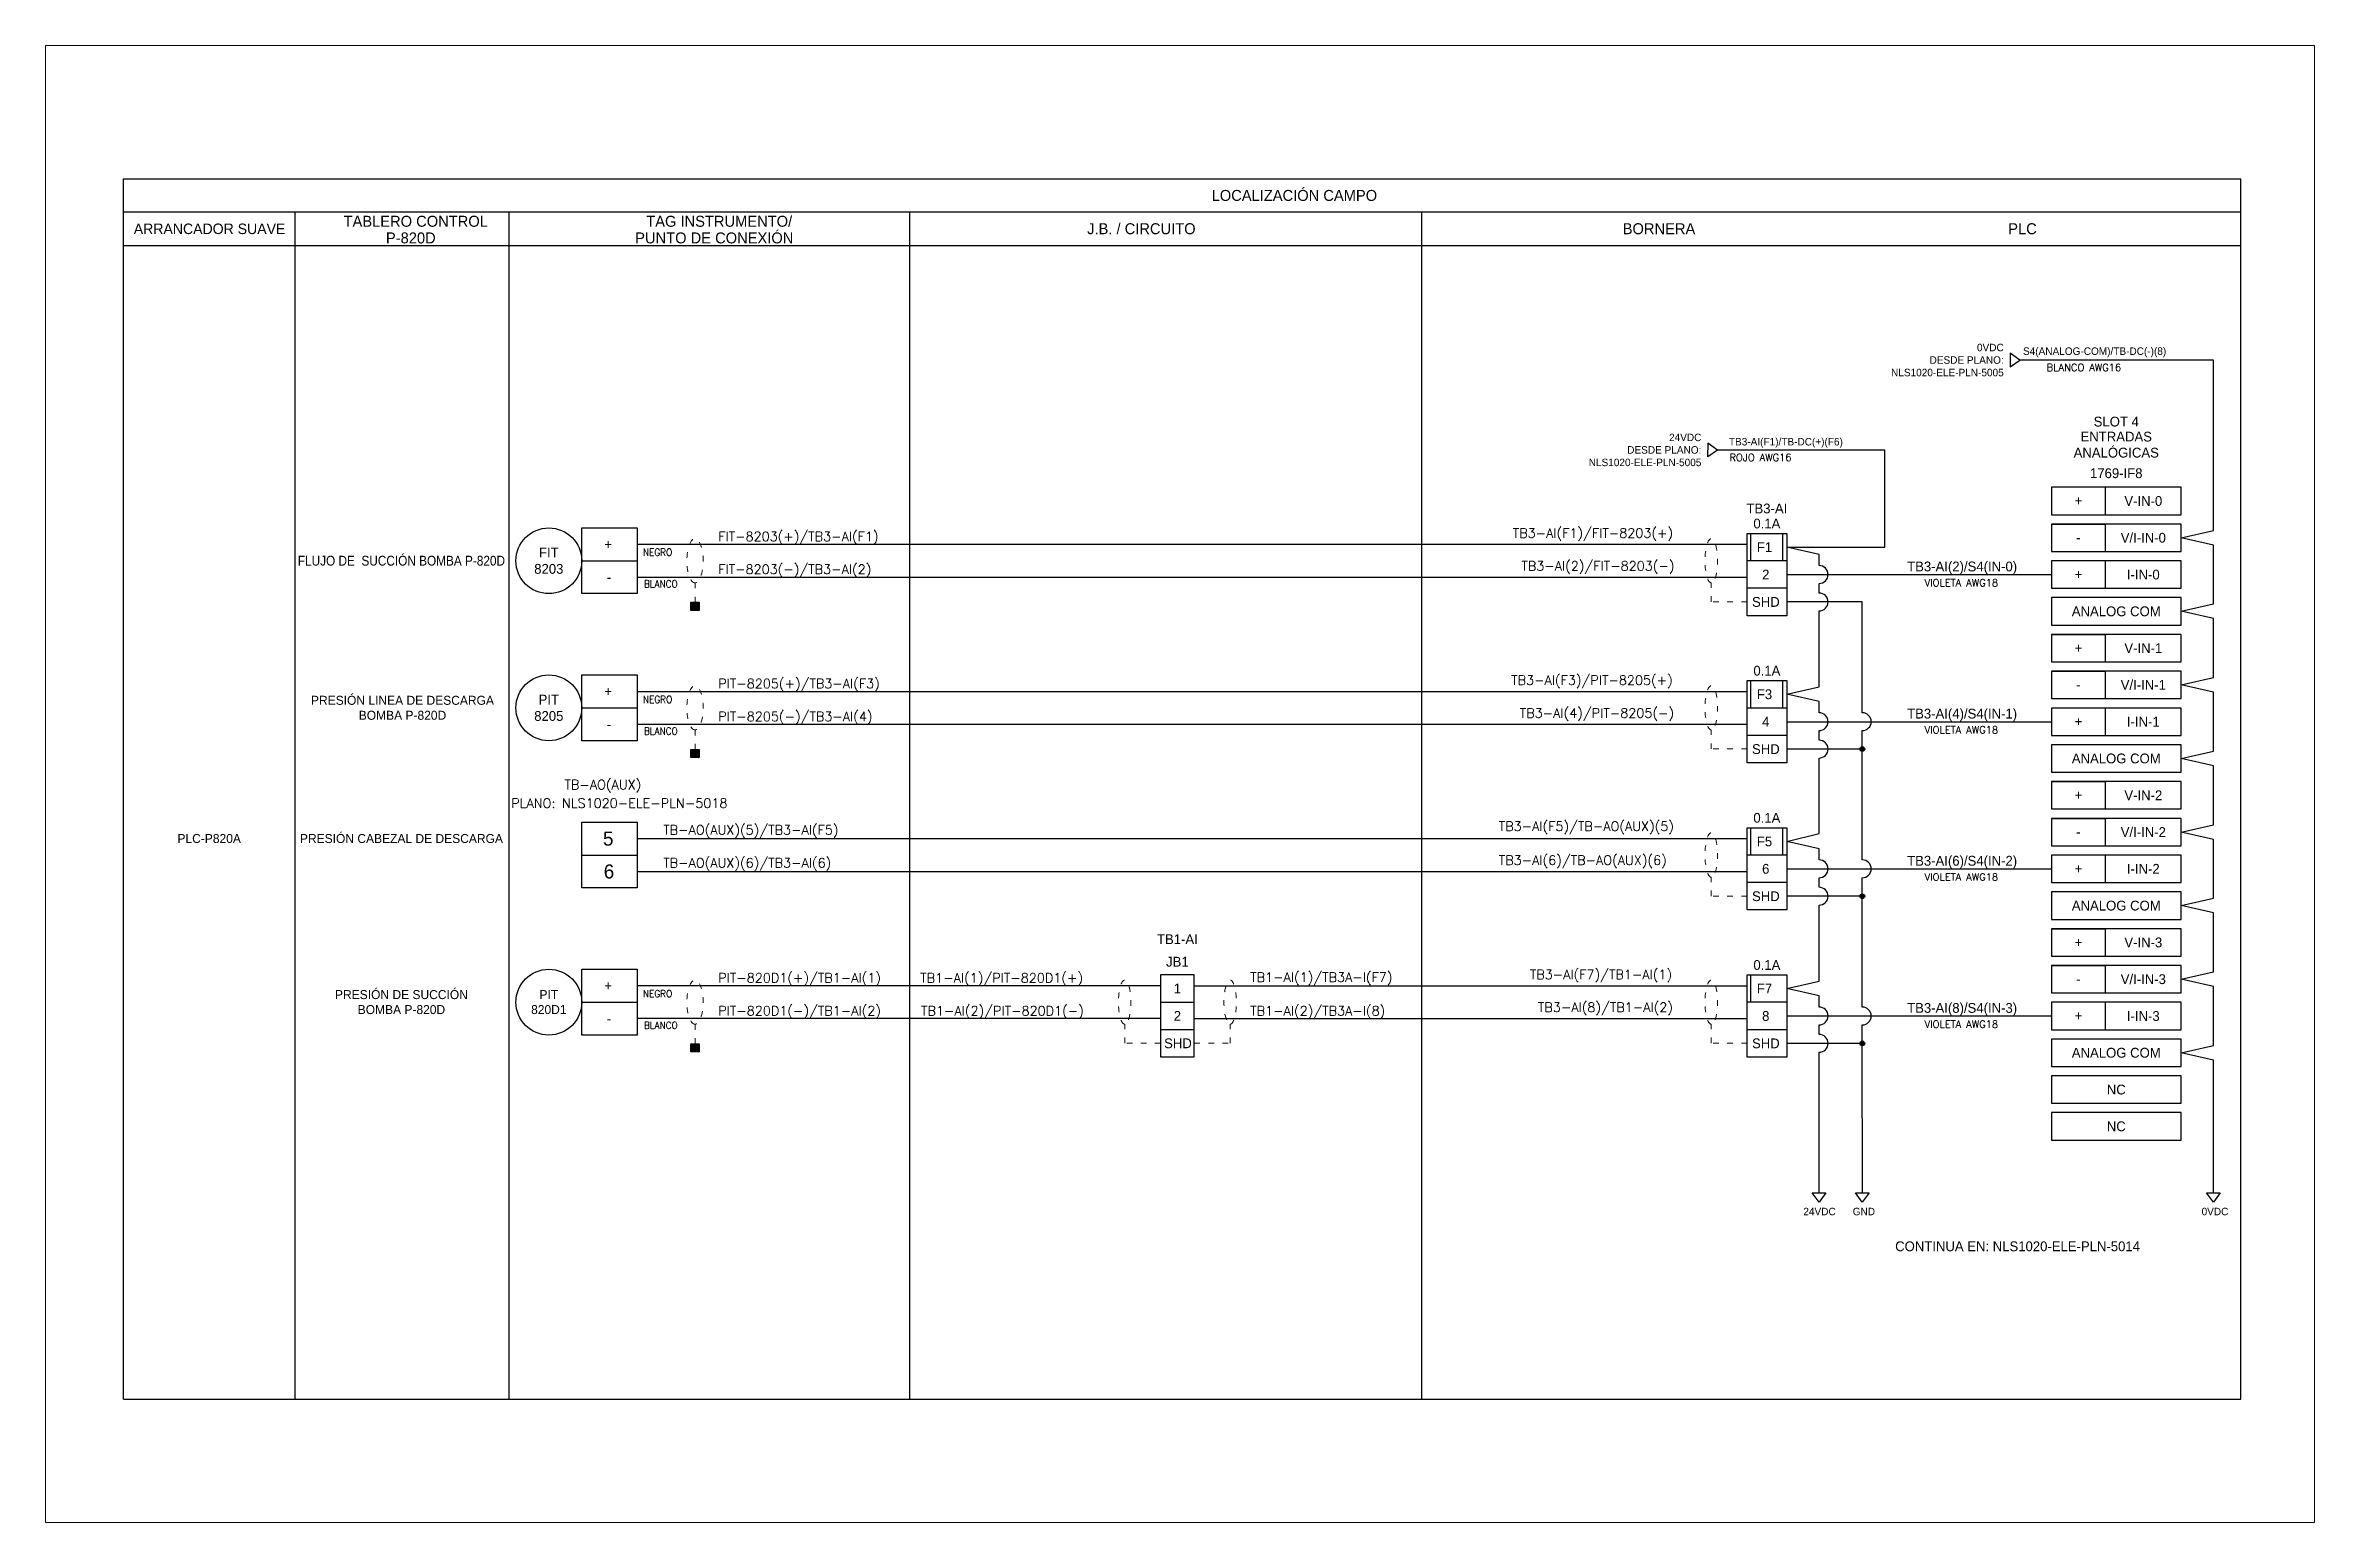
# Model space of a CAD drawing. Extents: x 3071 to 4078, y -308 to 7.
# Drawn here: x 3070.7 to 3554.6, y -308.4 to 6.6 of the extents above; entities that cross this region are included whole.
import ezdxf
from ezdxf.enums import TextEntityAlignment as Align

# ---------------------------------------------------------------- set-up
doc = ezdxf.new("R2010")
doc.units = 0
doc.header["$LTSCALE"] = 0.1
doc.header["$MEASUREMENT"] = 0
doc.linetypes.add('ACAD_ISO03W100', pattern=[30, 12, -18])
doc.layers.get('Defpoints').update_dxf_attribs({"lineweight": 0})
for name, color, linetype, lineweight in [('EL-cables', 7, 'Continuous', 20), ('EL-componentes', 7, 'Continuous', 25), ('EL-titulos 3', 7, 'Continuous', 20)]:
    doc.layers.add(name, color=color, linetype=linetype, lineweight=lineweight)
doc.styles.add('F1A', font='amir.shx')
doc.styles.add('ROMANS', font='romans.shx')

msp = doc.modelspace()

# ---------------------------------------------------------------- texts
at = {"lineweight": 25, "style": 'F1A'}
for s, height, p in [('LOCALIZACIÓN CAMPO', 2.34, (3337.05, -25.35)), ('ARRANCADOR SUAVE', 2.2432, (3105.69, -32.47)), ('TABLERO CONTROL', 2.34, (3149.66, -30.86)), ('P-820D', 2.34, (3148.61, -34.41)), ('PUNTO DE CONEXIÓN', 2.34, (3213.33, -34.41)), ('TAG INSTRUMENTO/', 2.34, (3214.38, -30.86)), ('J.B. / CIRCUITO', 2.34, (3304.42, -32.45)), ('BORNERA', 2.34, (3414.81, -32.45)), ('PLC', 2.34, (3492.34, -32.45)), ('SLOT 4', 2.091, (3512.33, -73.58)), ('ENTRADAS', 2.091, (3512.33, -76.78)), ('ANALÓGICAS', 2.091, (3512.33, -80.2)), ('1769-IF8', 2.091, (3512.33, -84.59)), ('TB3-AI', 2.091, (3437.82, -92.11)), ('+', 2.09, (3504.25, -90.47)), ('V-IN-0', 2.091, (3518.1, -90.51)), ('0.1A', 2.091, (3437.82, -95.32)), ('+', 2.09, (3190.71, -99.75)), ('F1', 2.091, (3437.31, -100.35)), ('-', 2.09, (3504.25, -98.32)), ('V/I-IN-0', 2.091, (3518.1, -98.35)), ('2', 2.09, (3437.58, -106.2)), ('TB3-AI(2)/S4(IN-0)', 2.0907, (3479.46, -104.48)), ('+', 2.09, (3504.25, -106.16)), ('I-IN-0', 2.091, (3518.1, -106.2)), ('-', 2.09, (3190.87, -106.76)), ('SHD', 2.091, (3437.6, -112.04)), ('ANALOG COM', 2.091, (3512.33, -114.04)), ('V-IN-1', 2.091, (3518.1, -121.89)), ('0.1A', 2.091, (3437.82, -126.7)), ('+', 2.09, (3504.25, -121.85)), ('+', 2.09, (3190.71, -131.13)), ('F3', 2.091, (3437.31, -131.73)), ('-', 2.09, (3504.25, -129.7)), ('V/I-IN-1', 2.091, (3518.1, -129.73)), ('TB3-AI(4)/S4(IN-1)', 2.0907, (3479.46, -135.86)), ('-', 2.09, (3190.87, -138.14)), ('4', 2.09, (3437.58, -137.58)), ('+', 2.09, (3504.25, -137.54)), ('I-IN-1', 2.091, (3518.1, -137.58)), ('SHD', 2.091, (3437.6, -143.42)), ('ANALOG COM', 2.091, (3512.33, -145.42)), ('+', 2.09, (3504.25, -153.23)), ('V-IN-2', 2.091, (3518.1, -153.27)), ('0.1A', 2.091, (3437.82, -158.08)), ('5', 3, (3190.71, -162.51)), ('F5', 2.091, (3437.31, -163.11)), ('-', 2.09, (3504.25, -161.08)), ('V/I-IN-2', 2.091, (3518.1, -161.11)), ('6', 3, (3190.87, -169.52)), ('6', 2.09, (3437.58, -168.96)), ('TB3-AI(6)/S4(IN-2)', 2.0907, (3479.46, -167.24)), ('+', 2.09, (3504.25, -168.92)), ('I-IN-2', 2.091, (3518.1, -168.96)), ('SHD', 2.091, (3437.6, -174.8)), ('ANALOG COM', 2.091, (3512.33, -176.8)), ('TB1-AI', 2.091, (3312.1, -183.97)), ('+', 2.09, (3504.25, -184.61)), ('V-IN-3', 2.091, (3518.1, -184.65)), ('JB1', 2.091, (3312.1, -188.77)), ('0.1A', 2.091, (3437.82, -189.46)), ('+', 2.09, (3190.71, -193.89)), ('1', 2.09, (3312.1, -194.47)), ('F7', 2.091, (3437.31, -194.49)), ('-', 2.09, (3504.25, -192.46)), ('V/I-IN-3', 2.091, (3518.1, -192.49)), ('TB3-AI(8)/S4(IN-3)', 2.0907, (3479.46, -198.62)), ('-', 2.09, (3190.87, -200.9)), ('2', 2.09, (3312.1, -200.32)), ('8', 2.09, (3437.58, -200.34)), ('+', 2.09, (3504.25, -200.3)), ('I-IN-3', 2.091, (3518.1, -200.34)), ('SHD', 2.091, (3312.22, -206.16)), ('SHD', 2.091, (3437.6, -206.18)), ('ANALOG COM', 2.091, (3512.33, -208.18)), ('NC', 2.091, (3512.33, -216.03)), ('NC', 2.091, (3512.33, -223.87)), ('CONTINUA EN: NLS1020-ELE-PLN-5014', 2.0907, (3491.28, -249.46))]:
    msp.add_text(s, height=height, dxfattribs=at).set_placement(p, align=Align.MIDDLE_CENTER)
at = {"lineweight": 25, "style": 'ROMANS'}
for s, height, p in [('BLANCO AWG16', 1.5444, (3497.5, -62.8)), ('ROJO AWG16', 1.544, (3429.85, -82)), ('FIT-8203(+)/TB3-AI(F1)', 2, (3214.17, -99.07)), ('TB3-AI(F1)/FIT-8203(+)', 2, (3383.62, -98.35)), ('FIT-8203(-)/TB3-AI(2)', 2, (3214.17, -106.08)), ('TB3-AI(2)/FIT-8203(-)', 2, (3385.46, -105.36)), ('VIOLETA AWG18', 1.5444, (3471.46, -108.72)), ('PIT-8205(+)/TB3-AI(F3)', 2, (3214.17, -130.45)), ('TB3-AI(F3)/PIT-8205(+)', 2, (3383.28, -129.73)), ('PIT-8205(-)/TB3-AI(4)', 2, (3214.17, -137.46)), ('TB3-AI(4)/PIT-8205(-)', 2, (3385.12, -136.74)), ('VIOLETA AWG18', 1.5444, (3471.46, -140.1)), ('TB-AO(AUX)', 2, (3181.39, -152.01)), ('PLANO: NLS1020-ELE-PLN-5018', 2, (3170.03, -155.95)), ('TB-AO(AUX)(5)/TB3-AI(F5)', 2, (3202.45, -161.67)), ('TB3-AI(F5)/TB-AO(AUX)(5)', 2, (3380.64, -160.88)), ('TB-AO(AUX)(6)/TB3-AI(6)', 2, (3202.45, -168.68)), ('TB3-AI(6)/TB-AO(AUX)(6)', 2, (3380.64, -168.12)), ('VIOLETA AWG18', 1.5444, (3471.46, -171.48)), ('PIT-820D1(+)/TB1-AI(1)', 2, (3214.17, -193.21)), ('TB1-AI(1)/PIT-820D1(+)', 2, (3257.26, -193.22)), ('TB1-AI(1)/TB3A-I(F7)', 2, (3327.63, -193.09)), ('TB3-AI(F7)/TB1-AI(1)', 2, (3387.26, -192.49)), ('PIT-820D1(-)/TB1-AI(2)', 2, (3214.17, -200.22)), ('TB1-AI(2)/PIT-820D1(-)', 2, (3257.43, -200.23)), ('TB1-AI(2)/TB3A-I(8)', 2, (3327.63, -200.24)), ('TB3-AI(8)/TB1-AI(2)', 2, (3388.99, -199.49)), ('VIOLETA AWG18', 1.5444, (3471.46, -202.86))]:
    msp.add_text(s, height=height, dxfattribs=at).set_placement(p)
at = {"lineweight": 25, "style": 'ROMANS', "width": 0.9}
for s, p in [('NEGRO', (3204.36, -102.22)), ('BLANCO', (3205.53, -108.97)), ('NEGRO', (3204.36, -133.6)), ('BLANCO', (3205.53, -140.35)), ('NEGRO', (3204.36, -196.36)), ('BLANCO', (3205.53, -203.11))]:
    msp.add_text(s, height=1.544, dxfattribs=at).set_placement(p, align=Align.RIGHT)
at = {"lineweight": 25, "ltscale": 0.1, "attachment_point": 5, "style": 'F1A'}
for s, insert, char_height, width in [('FIT^J8203', (3178.04, -103.26), 2.091, 16.8562), ('{\\W0.9;FLUJO DE  SUCCIÓN BOMBA P-820D}', (3146.61, -103.26), 2.0907, 43.3753), ('{\\fAller|b0|i0|c0|p0;\\H0.91667x;PRESIÓN LINEA DE DESCARGA BOMBA P-820D}', (3146.83, -134.63), 2.0907, 43.3753), ('PIT\\P8205', (3178.04, -134.63), 2.091, 16.8562), ('{\\fAller|b0|i0|c0|p0;\\H0.91667x;PLC-P820A}', (3105.61, -162.51), 2.0907, 16.6305), ('{\\fAller|b0|i0|c0|p0;\\H0.91667x;\\C256;PRESIÓN CABEZAL DE DESCARGA}', (3146.61, -162.51), 2.0907, 43.3753), ('{\\fAller|b0|i0|c0|p0;\\H0.91667x;PRESIÓN DE SUCCIÓN \\PBOMBA P-820D}', (3146.61, -197.39), 2.0907, 43.3753), ('{\\fAller|b0|i0|c0|p0;\\H0.91667x;PIT\\P820D1}', (3178.04, -197.39), 2.0907, 16.8562)]:
    msp.add_mtext(s, dxfattribs=dict(at, insert=insert, char_height=char_height, width=width))
at = {"layer": 'EL-titulos 3', "lineweight": 25, "style": 'F1A'}
for s, p in [('S4(ANALOG-COM)/TB-DC(-)(8)', (3492.44, -59.36)), ('TB3-AI(F1)/TB-DC(+)(F6)', (3429.72, -78.67))]:
    msp.add_text(s, height=1.6, dxfattribs=at).set_placement(p)
at = {"layer": 'EL-titulos 3', "lineweight": 25, "char_height": 1.6, "width": 36.4521, "attachment_point": 6, "style": 'F1A'}
for s, insert in [('\\pxqr;0VDC\\PDESDE PLANO: NLS1020-ELE-PLN-5005 ', (3488.33, -60.46)), ('\\pxqr;24VDC \\PDESDE PLANO: NLS1020-ELE-PLN-5005 ', (3423.85, -79.63)), ('\\pxqc;24VDC', (3467.27, -242.05)), ('\\pxqc;GND', (3476.73, -242.05)), ('\\pxqc;0VDC', (3551.61, -242.05))]:
    msp.add_mtext(s, dxfattribs=dict(at, insert=insert))

# ---------------------------------------------------------------- hatches: boundary and pattern name
at = {"lineweight": 25, "ltscale": 88}
h = msp.add_hatch(dxfattribs=at)
h.set_pattern_fill('ANSI31', color=256, scale=0.467995)
h.set_pattern_definition([(45, (2271.220156, -957.65586), (-0.0413652925, 0.0413652925), [])])
h.paths.add_polyline_path([(3208.36, -113.86), (3210.09, -113.86), (3210.09, -112.12), (3208.36, -112.12)])
h = msp.add_hatch(dxfattribs=at)
h.set_pattern_fill('ANSI31', color=256, scale=0.467995)
h.set_pattern_definition([(45, (2271.220156, -989.035685), (-0.0413652925, 0.0413652925), [])])
h.paths.add_polyline_path([(3208.36, -145.24), (3210.09, -145.24), (3210.09, -143.5), (3208.36, -143.5)])
at = {"ltscale": 0.1}
h = msp.add_hatch(color=256, dxfattribs=at)
h.dxf.hatch_style = 1
edge = h.paths.add_edge_path()
edge.add_arc((3458.17, -143.42), 0.509, 0, 360)
h = msp.add_hatch(color=256, dxfattribs=at)
h.dxf.hatch_style = 1
edge = h.paths.add_edge_path()
edge.add_arc((3458.17, -174.8), 0.509, 0, 360)
at = {"lineweight": 25, "ltscale": 88}
h = msp.add_hatch(dxfattribs=at)
h.set_pattern_fill('ANSI31', color=256, scale=0.467995)
h.set_pattern_definition([(45, (2271.220156, -1051.795334), (-0.0413652925, 0.0413652925), [])])
h.paths.add_polyline_path([(3208.36, -208), (3210.09, -208), (3210.09, -206.26), (3208.36, -206.26)])
at = {"ltscale": 0.1}
h = msp.add_hatch(color=256, dxfattribs=at)
h.dxf.hatch_style = 1
edge = h.paths.add_edge_path()
edge.add_arc((3458.17, -206.18), 0.509, 0, 360)

# ---------------------------------------------------------------- linework, layer by layer
at = {"lineweight": 25}
for p, q in [((3087.36, -21.81), (3538.91, -21.81)), ((3087.36, -282.09), (3087.36, -21.81)), ((3538.91, -282.09), (3538.91, -21.81)), ((3538.91, -28.9), (3087.36, -28.9)), ((3123.92, -282.09), (3123.92, -28.9)), ((3169.53, -28.9), (3169.53, -282.09)), ((3255.04, -282.09), (3255.04, -28.9)), ((3364.13, -28.9), (3364.13, -282.09)), ((3087.36, -36), (3538.91, -36)), ((3196.85, -96.24), (3196.85, -110.27)), ((3442.06, -106.2), (3498.5, -106.2)), ((3196.85, -127.62), (3196.85, -141.65)), ((3442.06, -137.58), (3498.5, -137.58)), ((3196.85, -159), (3196.85, -166.01)), ((3196.85, -166.01), (3196.85, -173.03)), ((3442.06, -168.96), (3498.5, -168.96)), ((3196.85, -190.38), (3196.85, -204.41)), ((3308.5, -197.39), (3315.71, -197.39)), ((3442.06, -200.34), (3498.5, -200.34)), ((3087.36, -282.09), (3538.91, -282.09))]:
    msp.add_line(p, q, dxfattribs=at)
at = {"lineweight": 25, "ltscale": 88}
for p, q in [((3510.03, -93.43), (3510.03, -87.59)), ((3498.5, -95.43), (3510.03, -95.43)), ((3510.03, -101.28), (3510.03, -95.43)), ((3498.5, -101.28), (3510.03, -101.28)), ((3510.03, -109.12), (3510.03, -103.28)), ((3498.5, -118.97), (3510.03, -118.97)), ((3510.03, -124.81), (3510.03, -118.97)), ((3498.5, -124.81), (3510.03, -124.81)), ((3498.5, -126.81), (3510.03, -126.81)), ((3510.03, -132.66), (3510.03, -126.81)), ((3498.5, -132.66), (3510.03, -132.66)), ((3510.03, -140.5), (3510.03, -134.66)), ((3498.5, -150.35), (3510.03, -150.35)), ((3510.03, -156.19), (3510.03, -150.35)), ((3498.5, -156.19), (3510.03, -156.19)), ((3498.5, -158.19), (3510.03, -158.19)), ((3510.03, -164.04), (3510.03, -158.19)), ((3498.5, -164.04), (3510.03, -164.04)), ((3510.03, -171.88), (3510.03, -166.04)), ((3498.5, -181.73), (3510.03, -181.73)), ((3510.03, -187.57), (3510.03, -181.73)), ((3498.5, -189.57), (3510.03, -189.57)), ((3510.03, -195.42), (3510.03, -189.57)), ((3510.03, -203.26), (3510.03, -197.42))]:
    msp.add_line(p, q, dxfattribs=at)
at = {"lineweight": 25, "ltscale": 0.1}
for p, q in [((3308.5, -193.89), (3196.85, -193.89)), ((3308.5, -200.9), (3196.85, -200.9))]:
    msp.add_line(p, q, dxfattribs=at)
at = {"lineweight": 25}
for points in [[(3533.06, -61.08), (3533.06, -60.45)], [(3185.06, -96.24), (3196.85, -96.24)], [(3196.85, -110.27), (3185.06, -110.27), (3185.06, -96.24)], [(3442.06, -97.43), (3442.06, -114.97), (3433.58, -114.97), (3433.58, -97.43)], [(3433.58, -97.43), (3442.06, -97.43)], [(3434.41, -103.28), (3434.41, -97.43)], [(3441.24, -103.28), (3441.24, -97.43)], [(3185.06, -103.26), (3196.85, -103.26)], [(3442.06, -103.28), (3433.58, -103.28)], [(3442.06, -109.12), (3433.58, -109.12)], [(3185.06, -127.62), (3196.85, -127.62)], [(3196.85, -141.65), (3185.06, -141.65), (3185.06, -127.62)], [(3442.06, -128.81), (3442.06, -146.35), (3433.58, -146.35), (3433.58, -128.81)], [(3433.58, -128.81), (3442.06, -128.81)], [(3434.41, -134.66), (3434.41, -128.81)], [(3441.24, -134.66), (3441.24, -128.81)], [(3185.06, -134.63), (3196.85, -134.63)], [(3442.06, -134.66), (3433.58, -134.66)], [(3442.06, -140.5), (3433.58, -140.5)], [(3185.06, -159), (3196.85, -159)], [(3196.85, -173.03), (3185.06, -173.03), (3185.06, -159)], [(3442.06, -160.19), (3442.06, -177.73), (3433.58, -177.73), (3433.58, -160.19)], [(3433.58, -160.19), (3442.06, -160.19)], [(3434.41, -166.04), (3434.41, -160.19)], [(3441.24, -166.04), (3441.24, -160.19)], [(3185.06, -166.01), (3196.85, -166.01)], [(3442.06, -166.04), (3433.58, -166.04)], [(3442.06, -171.88), (3433.58, -171.88)], [(3185.06, -190.38), (3196.85, -190.38)], [(3196.85, -204.41), (3185.06, -204.41), (3185.06, -190.38)], [(3442.06, -191.57), (3442.06, -209.11), (3433.58, -209.11), (3433.58, -191.57)], [(3433.58, -191.57), (3442.06, -191.57)], [(3434.41, -197.42), (3434.41, -191.57)], [(3185.06, -197.39), (3196.85, -197.39)], [(3442.06, -197.42), (3433.58, -197.42)], [(3308.5, -203.24), (3308.5, -209.08), (3315.71, -209.08), (3315.71, -203.24)], [(3442.06, -203.26), (3433.58, -203.26)], [(3448.97, -238.03), (3448.96, -208.09)]]:
    msp.add_lwpolyline(points, dxfattribs=at)
for points in [[(3526.16, -87.59), (3498.5, -87.59), (3498.5, -93.43), (3526.16, -93.43)], [(3526.16, -95.43), (3498.5, -95.43), (3498.5, -101.28), (3526.16, -101.28)], [(3526.16, -103.28), (3498.5, -103.28), (3498.5, -109.12), (3526.16, -109.12)], [(3526.16, -111.12), (3498.5, -111.12), (3498.5, -116.97), (3526.16, -116.97)], [(3526.16, -118.97), (3498.5, -118.97), (3498.5, -124.81), (3526.16, -124.81)], [(3526.16, -126.81), (3498.5, -126.81), (3498.5, -132.66), (3526.16, -132.66)], [(3526.16, -134.66), (3498.5, -134.66), (3498.5, -140.5), (3526.16, -140.5)], [(3526.16, -142.5), (3498.5, -142.5), (3498.5, -148.35), (3526.16, -148.35)], [(3526.16, -150.35), (3498.5, -150.35), (3498.5, -156.19), (3526.16, -156.19)], [(3526.16, -158.19), (3498.5, -158.19), (3498.5, -164.04), (3526.16, -164.04)], [(3526.16, -166.04), (3498.5, -166.04), (3498.5, -171.88), (3526.16, -171.88)], [(3526.16, -173.88), (3498.5, -173.88), (3498.5, -179.73), (3526.16, -179.73)], [(3526.16, -181.73), (3498.5, -181.73), (3498.5, -187.57), (3526.16, -187.57)], [(3315.71, -191.55), (3308.5, -191.55), (3308.5, -203.24), (3315.71, -203.24)], [(3526.16, -189.57), (3498.5, -189.57), (3498.5, -195.42), (3526.16, -195.42)], [(3526.16, -197.42), (3498.5, -197.42), (3498.5, -203.26), (3526.16, -203.26)], [(3526.16, -205.26), (3498.5, -205.26), (3498.5, -211.11), (3526.16, -211.11)], [(3526.16, -213.11), (3498.5, -213.11), (3498.5, -218.95), (3526.16, -218.95)], [(3526.16, -220.95), (3498.5, -220.95), (3498.5, -226.8), (3526.16, -226.8)]]:
    msp.add_lwpolyline(points, close=True, dxfattribs=at)
at = {"lineweight": 25, "ltscale": 0.1}
for points in [[(3196.85, -99.75), (3433.58, -99.75)], [(3196.85, -106.76), (3433.58, -106.76)], [(3196.85, -131.13), (3433.58, -131.13)], [(3196.85, -138.14), (3433.58, -138.14)], [(3196.85, -162.51), (3433.58, -162.51)], [(3196.85, -169.52), (3433.58, -169.52)], [(3315.71, -193.89), (3433.58, -193.89)], [(3315.71, -200.9), (3433.58, -200.9)]]:
    msp.add_lwpolyline(points, dxfattribs=at)
at = {"lineweight": 25}
for points in [[(3448.96, -145.33, 1), (3448.96, -141.52), (3448.96, -139.48, 1), (3448.96, -135.67), (3448.96, -133.29), (3442.06, -131.73), (3448.96, -130.17), (3448.96, -113.95, 1), (3448.96, -110.14), (3448.96, -108.1, 1), (3448.96, -104.29), (3448.96, -101.91), (3442.06, -100.35)], [(3448.96, -176.71, 1), (3448.96, -172.9), (3448.96, -170.86, 1), (3448.96, -167.05), (3448.96, -164.67), (3442.06, -163.11), (3448.96, -161.44), (3448.96, -145.33)], [(3448.96, -208.09, 1), (3448.96, -204.28), (3448.96, -202.24, 1), (3448.96, -198.43), (3448.96, -196.05), (3442.06, -194.49), (3448.96, -192.93), (3448.96, -176.71)]]:
    msp.add_lwpolyline(points, format="xyb", dxfattribs=at)
at = {"linetype": 'ACAD_ISO03W100', "lineweight": 5}
for points in [[(3209.22, -112.12), (3209.22, -107.98)], [(3433.58, -112.02), (3425.96, -112.02), (3425.96, -107.98)], [(3209.22, -143.5), (3209.22, -139.36)], [(3433.58, -143.4), (3425.96, -143.4), (3425.96, -139.36)], [(3433.58, -174.78), (3425.96, -174.78), (3425.96, -170.74)], [(3209.22, -206.26), (3209.22, -202.12)], [(3308.5, -206.16), (3300.86, -206.16), (3300.86, -202.12)], [(3315.71, -206.16), (3323.35, -206.16), (3323.35, -202.12)], [(3433.58, -206.16), (3425.96, -206.16), (3425.96, -202.12)]]:
    msp.add_lwpolyline(points, dxfattribs=at)
at = {"lineweight": 25, "ltscale": 88}
for points in [[(3208.36, -112.12), (3210.09, -112.12), (3210.09, -113.86), (3208.36, -113.86)], [(3208.36, -143.5), (3210.09, -143.5), (3210.09, -145.24), (3208.36, -145.24)], [(3208.36, -206.26), (3210.09, -206.26), (3210.09, -208), (3208.36, -208)]]:
    msp.add_lwpolyline(points, close=True, dxfattribs=at)
for points in [[(3458.17, -135.67), (3458.17, -112.04), (3442.06, -112.04)], [(3458.17, -143.42), (3458.17, -139.48)], [(3458.17, -143.42), (3458.17, -143.42), (3442.06, -143.42)], [(3458.17, -167.05), (3458.17, -143.42), (3442.06, -143.42)], [(3458.17, -174.8), (3458.17, -170.86)], [(3458.17, -174.8), (3458.17, -174.8), (3442.06, -174.8)], [(3458.17, -198.43), (3458.17, -174.8), (3442.06, -174.8)], [(3458.17, -206.18), (3458.17, -202.24)], [(3458.17, -206.18), (3458.17, -206.18), (3442.06, -206.18)], [(3458.18, -238), (3458.17, -206.18), (3442.06, -206.18)]]:
    msp.add_lwpolyline(points, dxfattribs=at)
at = {"lineweight": 25}
for centre in [(3178.04, -103.26), (3178.04, -134.63), (3178.04, -197.39)]:
    msp.add_circle(centre, 7.01, dxfattribs=at)
at = {"ltscale": 0.1}
for centre in [(3458.17, -143.42), (3458.17, -174.8), (3458.17, -206.18)]:
    msp.add_circle(centre, 0.509, dxfattribs=at)
at = {"lineweight": 25}
for centre in [(3458.17, -137.58), (3458.17, -168.96), (3458.17, -200.34)]:
    msp.add_arc(centre, 1.9, 270, 90, dxfattribs=at)
at = {"linetype": 'ACAD_ISO03W100', "lineweight": 5}
for centre, ratio in [((3209.22, -103.26), 0.369403), ((3425.96, -103.26), 0.281569), ((3209.22, -134.63), 0.369403), ((3425.96, -134.63), 0.281569), ((3425.96, -166.01), 0.281569), ((3209.22, -197.39), 0.369403), ((3300.86, -197.39), 0.281569), ((3425.96, -197.39), 0.281569)]:
    msp.add_ellipse(centre, major_axis=(0, -4.72), ratio=ratio, dxfattribs=at)
at = {"linetype": 'ACAD_ISO03W100', "lineweight": 5, "extrusion": (0, 0, -1)}
msp.add_ellipse((3323.35, -197.39), major_axis=(0, -4.72), ratio=0.281569, dxfattribs=at)
at = {"layer": 'Defpoints', "color": 5, "ltscale": 0.1}
msp.add_lwpolyline([(3070.67, 6.65), (3554.63, 6.65), (3554.63, -308.38), (3070.67, -308.38)], close=True, dxfattribs=at)
at = {"layer": 'EL-cables', "lineweight": 25}
for p, q in [((3533.06, -60.45), (3491.75, -60.45)), ((3533.06, -96.79), (3533.06, -60.45)), ((3526.16, -98.35), (3533.06, -96.79)), ((3533.06, -99.91), (3526.16, -98.35)), ((3533.06, -112.48), (3533.06, -99.91)), ((3526.16, -114.04), (3533.06, -112.48)), ((3533.06, -115.6), (3526.16, -114.04)), ((3526.16, -129.73), (3533.06, -128.17)), ((3533.06, -131.29), (3526.16, -129.73)), ((3526.16, -145.42), (3533.06, -143.86)), ((3533.06, -146.98), (3526.16, -145.42)), ((3526.16, -161.11), (3533.06, -159.55)), ((3533.06, -162.67), (3526.16, -161.11)), ((3526.16, -176.8), (3533.06, -175.24)), ((3533.06, -178.36), (3526.16, -176.8)), ((3526.16, -192.49), (3533.06, -190.93)), ((3533.06, -194.05), (3526.16, -192.49)), ((3526.16, -208.18), (3533.06, -206.62)), ((3533.06, -209.74), (3526.16, -208.18))]:
    msp.add_line(p, q, dxfattribs=at)
for points in [[(3442.06, -100.35), (3462.95, -100.35), (3462.95, -79.65), (3427.27, -79.65), (3425.24, -81.1), (3425.24, -79.66)], [(3533.06, -128.17), (3533.06, -115.6)], [(3533.06, -143.86), (3533.06, -131.29)], [(3533.06, -159.55), (3533.06, -146.98)], [(3533.06, -175.24), (3533.06, -162.67)], [(3533.06, -190.93), (3533.06, -178.36)], [(3533.06, -206.62), (3533.06, -194.05)], [(3533.06, -238), (3533.06, -209.74)]]:
    msp.add_lwpolyline(points, dxfattribs=at)
at = {"layer": 'EL-componentes', "lineweight": 25}
for points in [[(3489.72, -60.46), (3489.72, -61.9), (3491.75, -60.45), (3489.72, -59), (3489.72, -60.43)], [(3427.27, -79.65), (3425.24, -78.2), (3425.24, -79.63)], [(3448.97, -238.03), (3450.4, -238.03), (3448.95, -240.06), (3447.5, -238.03), (3448.94, -238.03)], [(3458.18, -238.03), (3459.61, -238.03), (3458.17, -240.06), (3456.72, -238.03), (3458.15, -238.03)], [(3533.06, -238.03), (3534.5, -238.03), (3533.05, -240.06), (3531.6, -238.03), (3533.03, -238.03)]]:
    msp.add_lwpolyline(points, dxfattribs=at)

msp.set_redraw_order([(e.dxf.handle, doc.entitydb.next_handle()) for e in msp.query("TEXT MTEXT ATTDEF DIMENSION ARC_DIMENSION")])  # texts and dimensions are drawn at this point

doc.saveas('drawing.dxf')
